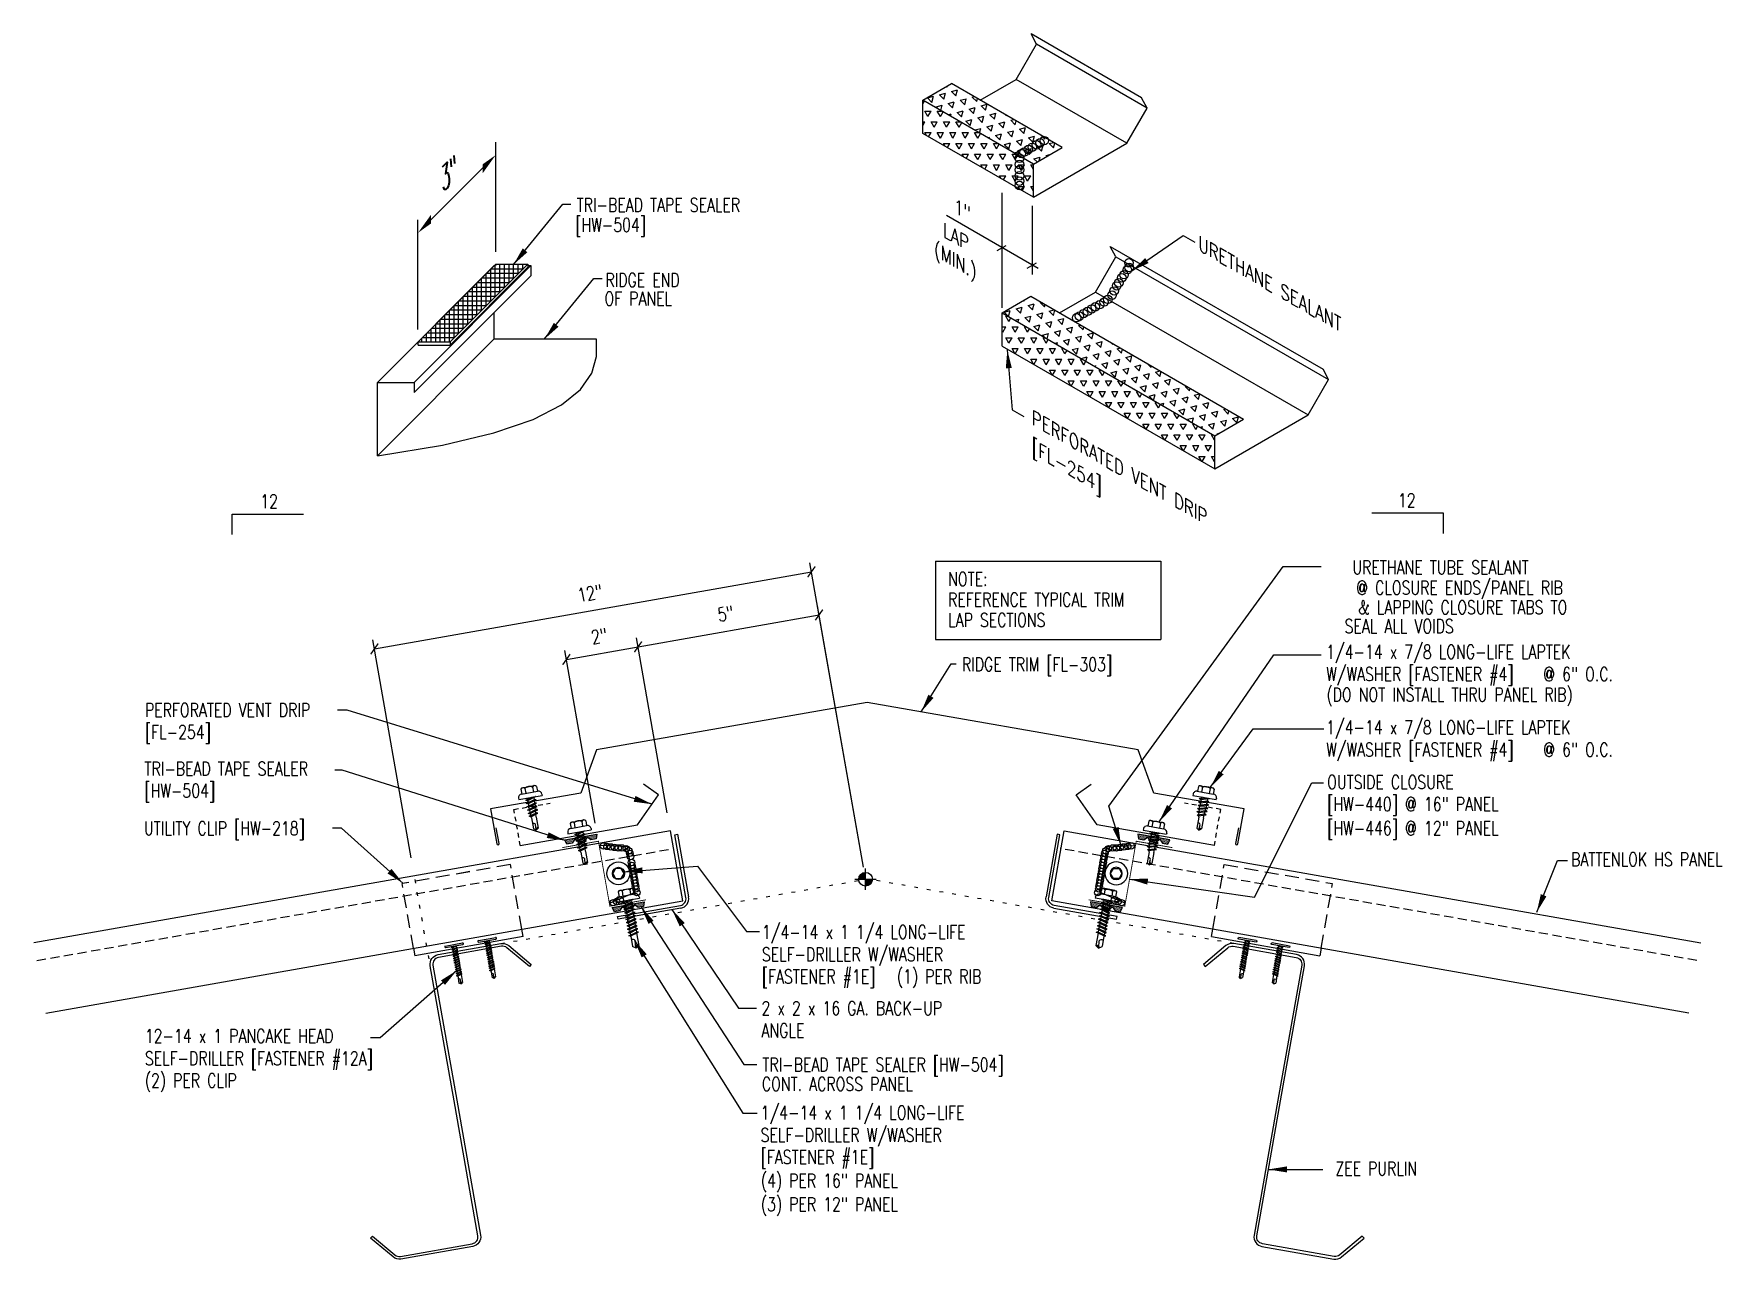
# Model space of a CAD drawing. Header units: inches. Extents: x 0 to 46.1, y 14.2 to 47.6.
import ezdxf
from ezdxf.enums import TextEntityAlignment as Align

# ---------------------------------------------------------------- set-up
doc = ezdxf.new("R2010")
doc.units = ezdxf.units.IN
doc.header["$MEASUREMENT"] = 0
for name, pattern in [('DASH2', [0.1875, 0.125, -0.0625]), ('DOT', [0.25, 0, -0.25]), ('HIDDEN2', [0.1875, 0.125, -0.0625])]:
    doc.linetypes.add(name, pattern=pattern)
for name, color, linetype in [('clip', 5, 'Continuous'), ('CLO', 3, 'Continuous'), ('DIM', 2, 'Continuous'), ('FASTENER', 9, 'Continuous'), ('MARK', 1, 'Continuous'), ('PANEL', 11, 'Continuous'), ('PURLIN', 1, 'Continuous'), ('SEALANT', 8, 'Continuous'), ('SECTION', 11, 'Continuous'), ('STLA', 12, 'Continuous'), ('TAPE', 8, 'Continuous'), ('TEXT', 2, 'Continuous'), ('TEXT1', 7, 'Continuous'), ('TRIM', 6, 'Continuous')]:
    doc.layers.add(name, color=color, linetype=linetype)
doc.styles.add('ROMANS', font='ROMANS.SHX', dxfattribs={"width": 0.75, "height": 0.5})
doc.styles.add('TEXT', font='SIMPLEX', dxfattribs={"width": 0.75, "height": 6})
doc.styles.add('TEXT1', font='ROMANS.shx', dxfattribs={"width": 0.75, "height": 0.375})
doc.dimstyles.new('DETAIL', dxfattribs={"dimscale": 4, "dimtxt": 0.375, "dimasz": 0.0625, "dimexe": 0.0625, "dimexo": 0.125, "dimgap": 0.0625, "dimtad": 1, "dimdec": 4, "dimzin": 3, "dimdsep": 46, "dimlunit": 4, "dimtxsty": 'TEXT1', "dimblk": 'ARCHTICK', "dimcen": 0.0625, "dimclrd": 7, "dimclre": 7, "dimclrt": 2, "dimadec": 0, "dimazin": 0, "dimtfac": 0.59375, "dimtdec": 4, "dimtmove": 0, "dimatfit": 3, "dimfxl": 0, "dimfrac": 2, "dimtolj": 1, "dimtzin": 3, "dimarcsym": 0})
doc.dimstyles.new('DETAIL$7', dxfattribs={"dimscale": 4, "dimtxt": 6, "dimasz": 0.125, "dimexe": 0.0625, "dimexo": 0.125, "dimgap": 0.0625, "dimtad": 1, "dimdec": 5, "dimzin": 3, "dimdsep": 46, "dimlunit": 4, "dimtxsty": 'TEXT', "dimblk": 'ARCHTICK', "dimcen": 0.0625, "dimclrd": 7, "dimclre": 7, "dimclrt": 2, "dimadec": 0, "dimazin": 0, "dimtfac": 0.666667, "dimtdec": 5, "dimtmove": 0, "dimatfit": 3, "dimfxl": 0, "dimfrac": 2, "dimtolj": 1, "dimtzin": 3, "dimarcsym": 0})
pattern_1 = [(60, (-12.83876, 15.60904), (-0.169945, 0.2943533), [0.169945, -0.169945]), (120, (-12.83876, 15.60904), (-0.3398899, 2e-10), [0.169945, -0.169945]), (0, (-12.92373, 15.7562), (0.169945, 0.2943533), [0.169945, -0.169945])]
pattern_2 = [(75, (-12.83876, 15.60904), (-0.2403385, 0.2403385), [0.169945, -0.169945]), (135, (-12.83876, 15.60904), (-0.3283084, -0.08797), [0.169945, -0.169945]), (15, (-12.95892, 15.7292), (0.08797, 0.3283084), [0.169945, -0.169945])]

msp = doc.modelspace()

# ---------------------------------------------------------------- texts
at = {"layer": 'DIM', "style": 'ROMANS', "oblique": 330}
for s, p in [('1"', (25.09672, 42.72498)), ('LAP', (24.78944, 42.06866))]:
    msp.add_text(s, height=0.338437, rotation=330, dxfattribs=at).set_placement(p)
msp.add_text('(MIN.)', height=0.338437, rotation=330, dxfattribs=at).set_placement((25.20854, 41.36319), align=Align.MIDDLE_CENTER)
at = {"layer": 'TEXT', "style": 'TEXT1', "width": 0.75}
for s, p in [('TRI-BEAD TAPE SEALER', (14.79467, 42.73708)), ('[HW-504]', (14.75831, 42.1936)), ('RIDGE END ', (15.58, 40.68909)), ('OF PANEL', (15.55435, 40.18306)), ('RIDGE TRIM [FL-303]', (25.30597, 30.20743)), ('(DO NOT INSTALL THRU PANEL RIB)', (35.25236, 29.383)), ('OUTSIDE CLOSURE', (35.27263, 26.99699)), ('[HW-440] @ 16" PANEL', (35.27263, 26.39699)), ('UTILITY CLIP [HW-218]', (2.99024, 25.73711)), ('[HW-446] @ 12" PANEL', (35.27263, 25.73995)), ('BATTENLOK HS PANEL', (41.9277, 24.89056)), ('2 x 2 x 16 GA. BACK-UP', (19.83752, 20.83035)), ('12-14 x 1 PANCAKE HEAD', (3.01393, 20.07305)), ('ANGLE', (19.83752, 20.22321)), ('SELF-DRILLER [FASTENER #12A]', (3.01393, 19.46591)), ('TRI-BEAD TAPE SEALER [HW-504]', (19.86082, 19.29317)), ('(2) PER CLIP', (3.01393, 18.85877)), ('CONT. ACROSS PANEL', (19.84795, 18.76316)), ('(4) PER 16" PANEL', (19.82164, 16.13052)), ('(3) PER 12" PANEL', (19.82164, 15.48522))]:
    msp.add_text(s, height=0.375, dxfattribs=at).set_placement(p)
at = {"layer": 'TEXT', "style": 'ROMANS', "oblique": 330}
for s, height, p in [('URETHANE SEALANT', 0.3449189, (31.75472, 41.70092)), ('PERFORATED VENT DRIP', 0.3449189, (27.2118, 36.95182)), ('[FL-254]', 0.344919, (27.2118, 36.15708))]:
    msp.add_text(s, height=height, rotation=330, dxfattribs=at).set_placement(p)
at = {"layer": 'TEXT', "style": 'TEXT1', "width": 0.75}
for s, p in [('URETHANE TUBE SEALANT', (40.76914, 32.85303)), ('@ CLOSURE ENDS/PANEL RIB', (41.70145, 32.29681)), ('& LAPPING CLOSURE TABS TO', (41.82326, 31.76249)), ('SEAL ALL VOIDS', (38.72512, 31.25065)), ('ZEE PURLIN', (37.72501, 16.45657))]:
    msp.add_text(s, height=0.375, dxfattribs=at).set_placement(p, align=Align.RIGHT)
at = {"layer": 'TEXT1', "color": 2, "style": 'ROMANS', "oblique": 40, "width": 0.75}
msp.add_text('3"', height=0.5, rotation=45, dxfattribs=at).set_placement((11.13888, 43.25907))

# ---------------------------------------------------------------- blocks, each defined once
blk = doc.blocks.new('_ArchTick')
at = {"color": 0, "linetype": 'ByBlock', "const_width": 0.15}
blk.add_lwpolyline([(-0.5, -0.5), (0.5, 0.5)], dxfattribs=at)
blk = doc.blocks.new('*D13')
at = {"layer": 'DEFPOINTS', "color": 0}
for p in [(21.408, 31.744), (17.355, 25.857), (22.707, 24.377)]:
    blk.add_point(p, dxfattribs=at)
at = {"layer": 'DIM', "color": 7, "lineweight": -2}
for p, q in [((22.621, 24.869), (21.365, 31.991)), ((16.471, 30.874), (21.408, 31.744)), ((17.268, 26.35), (16.427, 31.12))]:
    blk.add_line(p, q, dxfattribs=at)
at = {"layer": 'DIM', "color": 7, "lineweight": -2, "xscale": 0.25, "yscale": 0.25, "zscale": 0.25}
for p, rotation in [((21.408, 31.744), 10.00000000000004), ((16.471, 30.874), 190.0000000000001)]:
    blk.add_blockref('_ArchTick', p, dxfattribs=dict(at, rotation=rotation))
at = {"layer": 'DIM', "color": 2, "insert": (18.857, 31.775), "char_height": 0.375, "attachment_point": 5, "rotation": 10, "style": 'TEXT1'}
blk.add_mtext('\\A1;5"', dxfattribs=at)
blk = doc.blocks.new('*D14')
at = {"layer": 'DEFPOINTS', "color": 0}
for p in [(21.201, 32.92), (10.37, 24.629), (22.707, 24.377)]:
    blk.add_point(p, dxfattribs=at)
at = {"layer": 'DIM', "color": 7, "lineweight": -2}
for p, q in [((9.278, 30.818), (21.201, 32.92)), ((22.621, 24.869), (21.158, 33.166)), ((10.283, 25.122), (9.235, 31.064))]:
    blk.add_line(p, q, dxfattribs=at)
at = {"layer": 'DIM', "color": 7, "lineweight": -2, "xscale": 0.25, "yscale": 0.25, "zscale": 0.25}
for p, rotation in [((21.201, 32.92), 10.00000000000004), ((9.278, 30.818), 190.0000000000001)]:
    blk.add_blockref('_ArchTick', p, dxfattribs=dict(at, rotation=rotation))
at = {"layer": 'DIM', "color": 2, "insert": (15.157, 32.335), "char_height": 0.375, "attachment_point": 5, "rotation": 10, "style": 'TEXT1'}
blk.add_mtext('\\A1;12"', dxfattribs=at)
blk = doc.blocks.new('A$C23AA14D5')
at = {"layer": 'CLO', "const_width": 0.0239}
blk.add_lwpolyline([(2.284, 0.187), (1.299, 0.014), (0.987, 1.785), (0.002, 1.611)], dxfattribs=at)
at = {"layer": 'CLO'}
blk.add_lwpolyline([(1.285, 0.094), (1.993, 0.397), (1.776, 1.628), (1.007, 1.67)], dxfattribs=at)
blk = doc.blocks.new('*X4')
at = {"color": 0}
for p, q in [((-0.434, 0.135), (-0.434, 0.135)), ((-0.434, 0.123), (-0.434, 0.123)), ((-0.422, 0.141), (-0.422, 0.141)), ((-0.422, 0.129), (-0.422, 0.129)), ((-0.422, 0.117), (-0.422, 0.117)), ((-0.422, 0.105), (-0.422, 0.105)), ((-0.422, 0.094), (-0.422, 0.094)), ((-0.422, 0.082), (-0.422, 0.082)), ((-0.41, 0.135), (-0.41, 0.135)), ((-0.41, 0.123), (-0.41, 0.123)), ((-0.41, 0.111), (-0.41, 0.111)), ((-0.41, 0.1), (-0.41, 0.1)), ((-0.41, 0.088), (-0.41, 0.088)), ((-0.41, 0.076), (-0.41, 0.076)), ((-0.41, 0.064), (-0.41, 0.064)), ((-0.41, 0.053), (-0.41, 0.053)), ((-0.41, 0.041), (-0.41, 0.041)), ((-0.398, 0.141), (-0.398, 0.141)), ((-0.398, 0.129), (-0.398, 0.129)), ((-0.398, 0.117), (-0.398, 0.117)), ((-0.398, 0.105), (-0.398, 0.105)), ((-0.398, 0.094), (-0.398, 0.094)), ((-0.398, 0.082), (-0.398, 0.082)), ((-0.398, 0.07), (-0.398, 0.07)), ((-0.398, 0.059), (-0.398, 0.059)), ((-0.398, 0.047), (-0.398, 0.047)), ((-0.398, 0.035), (-0.398, 0.035)), ((-0.398, 0.023), (-0.398, 0.023)), ((-0.387, 0.135), (-0.387, 0.135)), ((-0.387, 0.123), (-0.387, 0.123)), ((-0.387, 0.111), (-0.387, 0.111)), ((-0.387, 0.1), (-0.387, 0.1)), ((-0.387, 0.088), (-0.387, 0.088)), ((-0.387, 0.076), (-0.387, 0.076)), ((-0.387, 0.064), (-0.387, 0.064)), ((-0.387, 0.053), (-0.387, 0.053)), ((-0.387, 0.041), (-0.387, 0.041)), ((-0.387, 0.029), (-0.387, 0.029)), ((-0.375, 0.141), (-0.375, 0.141)), ((-0.375, 0.129), (-0.375, 0.129)), ((-0.375, 0.117), (-0.375, 0.117)), ((-0.375, 0.105), (-0.375, 0.105)), ((-0.375, 0.094), (-0.375, 0.094)), ((-0.375, 0.082), (-0.375, 0.082)), ((-0.375, 0.07), (-0.375, 0.07)), ((-0.375, 0.059), (-0.375, 0.059)), ((-0.375, 0.047), (-0.375, 0.047)), ((-0.375, 0.035), (-0.375, 0.035)), ((-0.375, 0.023), (-0.375, 0.023)), ((-0.363, 0.135), (-0.363, 0.135)), ((-0.363, 0.123), (-0.363, 0.123)), ((-0.363, 0.111), (-0.363, 0.111)), ((-0.363, 0.1), (-0.363, 0.1)), ((-0.363, 0.088), (-0.363, 0.088)), ((-0.363, 0.076), (-0.363, 0.076)), ((-0.363, 0.064), (-0.363, 0.064)), ((-0.363, 0.053), (-0.363, 0.053)), ((-0.363, 0.041), (-0.363, 0.041)), ((-0.363, 0.029), (-0.363, 0.029)), ((-0.352, 0.141), (-0.352, 0.141)), ((-0.352, 0.129), (-0.352, 0.129)), ((-0.352, 0.117), (-0.352, 0.117)), ((-0.352, 0.105), (-0.352, 0.105)), ((-0.352, 0.094), (-0.352, 0.094)), ((-0.352, 0.082), (-0.352, 0.082)), ((-0.352, 0.07), (-0.352, 0.07)), ((-0.352, 0.059), (-0.352, 0.059)), ((-0.352, 0.047), (-0.352, 0.047)), ((-0.352, 0.035), (-0.352, 0.035)), ((-0.352, 0.023), (-0.352, 0.023)), ((-0.34, 0.135), (-0.34, 0.135)), ((-0.34, 0.123), (-0.34, 0.123)), ((-0.34, 0.111), (-0.34, 0.111)), ((-0.34, 0.1), (-0.34, 0.1)), ((-0.34, 0.088), (-0.34, 0.088)), ((-0.34, 0.076), (-0.34, 0.076)), ((-0.34, 0.064), (-0.34, 0.064)), ((-0.34, 0.053), (-0.34, 0.053)), ((-0.34, 0.041), (-0.34, 0.041)), ((-0.34, 0.029), (-0.34, 0.029)), ((-0.328, 0.141), (-0.328, 0.141)), ((-0.328, 0.129), (-0.328, 0.129)), ((-0.328, 0.117), (-0.328, 0.117)), ((-0.328, 0.105), (-0.328, 0.105)), ((-0.328, 0.094), (-0.328, 0.094)), ((-0.328, 0.082), (-0.328, 0.082)), ((-0.328, 0.07), (-0.328, 0.07)), ((-0.328, 0.059), (-0.328, 0.059)), ((-0.328, 0.047), (-0.328, 0.047)), ((-0.328, 0.035), (-0.328, 0.035)), ((-0.328, 0.023), (-0.328, 0.023)), ((-0.316, 0.135), (-0.316, 0.135)), ((-0.316, 0.123), (-0.316, 0.123)), ((-0.316, 0.111), (-0.316, 0.111)), ((-0.316, 0.1), (-0.316, 0.1)), ((-0.316, 0.088), (-0.316, 0.088)), ((-0.316, 0.076), (-0.316, 0.076)), ((-0.316, 0.064), (-0.316, 0.064)), ((-0.316, 0.053), (-0.316, 0.053)), ((-0.316, 0.041), (-0.316, 0.041)), ((-0.316, 0.029), (-0.316, 0.029)), ((-0.305, 0.141), (-0.305, 0.141)), ((-0.305, 0.129), (-0.305, 0.129)), ((-0.305, 0.117), (-0.305, 0.117)), ((-0.305, 0.105), (-0.305, 0.105)), ((-0.305, 0.094), (-0.305, 0.094)), ((-0.305, 0.082), (-0.305, 0.082)), ((-0.305, 0.07), (-0.305, 0.07)), ((-0.305, 0.059), (-0.305, 0.059)), ((-0.305, 0.047), (-0.305, 0.047)), ((-0.305, 0.035), (-0.305, 0.035)), ((-0.305, 0.023), (-0.305, 0.023)), ((-0.293, 0.135), (-0.293, 0.135)), ((-0.293, 0.123), (-0.293, 0.123)), ((-0.293, 0.111), (-0.293, 0.111)), ((-0.293, 0.1), (-0.293, 0.1)), ((-0.293, 0.088), (-0.293, 0.088)), ((-0.293, 0.076), (-0.293, 0.076)), ((-0.293, 0.064), (-0.293, 0.064)), ((-0.293, 0.053), (-0.293, 0.053)), ((-0.293, 0.041), (-0.293, 0.041)), ((-0.293, 0.029), (-0.293, 0.029)), ((-0.281, 0.141), (-0.281, 0.141)), ((-0.281, 0.129), (-0.281, 0.129)), ((-0.281, 0.117), (-0.281, 0.117)), ((-0.281, 0.105), (-0.281, 0.105)), ((-0.281, 0.094), (-0.281, 0.094)), ((-0.281, 0.082), (-0.281, 0.082)), ((-0.281, 0.07), (-0.281, 0.07)), ((-0.281, 0.059), (-0.281, 0.059)), ((-0.281, 0.047), (-0.281, 0.047)), ((-0.281, 0.035), (-0.281, 0.035)), ((-0.281, 0.023), (-0.281, 0.023)), ((-0.27, 0.135), (-0.27, 0.135)), ((-0.27, 0.123), (-0.27, 0.123)), ((-0.27, 0.111), (-0.27, 0.111)), ((-0.27, 0.1), (-0.27, 0.1)), ((-0.27, 0.088), (-0.27, 0.088)), ((-0.27, 0.076), (-0.27, 0.076)), ((-0.27, 0.064), (-0.27, 0.064)), ((-0.27, 0.053), (-0.27, 0.053)), ((-0.27, 0.041), (-0.27, 0.041)), ((-0.27, 0.029), (-0.27, 0.029)), ((-0.258, 0.141), (-0.258, 0.141)), ((-0.258, 0.129), (-0.258, 0.129)), ((-0.258, 0.117), (-0.258, 0.117)), ((-0.258, 0.105), (-0.258, 0.105)), ((-0.258, 0.094), (-0.258, 0.094)), ((-0.258, 0.082), (-0.258, 0.082)), ((-0.258, 0.07), (-0.258, 0.07)), ((-0.258, 0.059), (-0.258, 0.059)), ((-0.258, 0.047), (-0.258, 0.047)), ((-0.258, 0.035), (-0.258, 0.035)), ((-0.258, 0.023), (-0.258, 0.023)), ((-0.246, 0.135), (-0.246, 0.135)), ((-0.246, 0.123), (-0.246, 0.123)), ((-0.246, 0.111), (-0.246, 0.111)), ((-0.246, 0.1), (-0.246, 0.1)), ((-0.246, 0.088), (-0.246, 0.088)), ((-0.246, 0.076), (-0.246, 0.076)), ((-0.246, 0.064), (-0.246, 0.064)), ((-0.246, 0.053), (-0.246, 0.053)), ((-0.246, 0.041), (-0.246, 0.041)), ((-0.234, 0.141), (-0.234, 0.141)), ((-0.234, 0.129), (-0.234, 0.129)), ((-0.234, 0.117), (-0.234, 0.117)), ((-0.234, 0.105), (-0.234, 0.105)), ((-0.234, 0.094), (-0.234, 0.094)), ((-0.234, 0.082), (-0.234, 0.082)), ((-0.234, 0.07), (-0.234, 0.07)), ((-0.234, 0.059), (-0.234, 0.059)), ((-0.234, 0.047), (-0.234, 0.047)), ((-0.223, 0.135), (-0.223, 0.135)), ((-0.223, 0.123), (-0.223, 0.123)), ((-0.223, 0.111), (-0.223, 0.111)), ((-0.223, 0.1), (-0.223, 0.1)), ((-0.223, 0.088), (-0.223, 0.088)), ((-0.223, 0.076), (-0.223, 0.076)), ((-0.223, 0.064), (-0.223, 0.064)), ((-0.211, 0.141), (-0.211, 0.141)), ((-0.211, 0.129), (-0.211, 0.129)), ((-0.211, 0.117), (-0.211, 0.117)), ((-0.211, 0.105), (-0.211, 0.105)), ((-0.211, 0.094), (-0.211, 0.094)), ((-0.211, 0.082), (-0.211, 0.082)), ((-0.211, 0.07), (-0.211, 0.07)), ((-0.199, 0.135), (-0.199, 0.135)), ((-0.199, 0.123), (-0.199, 0.123)), ((-0.199, 0.111), (-0.199, 0.111)), ((-0.199, 0.1), (-0.199, 0.1)), ((-0.199, 0.088), (-0.199, 0.088)), ((-0.188, 0.141), (-0.188, 0.141)), ((-0.188, 0.129), (-0.188, 0.129)), ((-0.188, 0.117), (-0.188, 0.117)), ((-0.188, 0.105), (-0.188, 0.105)), ((-0.188, 0.094), (-0.188, 0.094)), ((-0.176, 0.135), (-0.176, 0.135)), ((-0.176, 0.123), (-0.176, 0.123)), ((-0.176, 0.111), (-0.176, 0.111)), ((-0.164, 0.141), (-0.164, 0.141)), ((-0.164, 0.129), (-0.164, 0.129)), ((-0.164, 0.117), (-0.164, 0.117)), ((-0.164, 0.105), (-0.164, 0.105)), ((-0.152, 0.135), (-0.152, 0.135)), ((-0.152, 0.123), (-0.152, 0.123)), ((-0.152, 0.111), (-0.152, 0.111)), ((-0.152, 0.1), (-0.152, 0.1)), ((-0.141, 0.141), (-0.141, 0.141)), ((-0.141, 0.129), (-0.141, 0.129)), ((-0.141, 0.117), (-0.141, 0.117)), ((-0.141, 0.105), (-0.141, 0.105)), ((-0.141, 0.094), (-0.141, 0.094)), ((-0.141, 0.082), (-0.141, 0.082)), ((-0.129, 0.135), (-0.129, 0.135)), ((-0.129, 0.123), (-0.129, 0.123)), ((-0.129, 0.111), (-0.129, 0.111)), ((-0.129, 0.1), (-0.129, 0.1)), ((-0.129, 0.088), (-0.129, 0.088)), ((-0.129, 0.076), (-0.129, 0.076)), ((-0.117, 0.141), (-0.117, 0.141)), ((-0.117, 0.129), (-0.117, 0.129)), ((-0.117, 0.117), (-0.117, 0.117)), ((-0.117, 0.105), (-0.117, 0.105)), ((-0.117, 0.094), (-0.117, 0.094)), ((-0.117, 0.082), (-0.117, 0.082)), ((-0.117, 0.07), (-0.117, 0.07)), ((-0.117, 0.059), (-0.117, 0.059)), ((-0.105, 0.135), (-0.105, 0.135)), ((-0.105, 0.123), (-0.105, 0.123)), ((-0.105, 0.111), (-0.105, 0.111)), ((-0.105, 0.1), (-0.105, 0.1)), ((-0.105, 0.088), (-0.105, 0.088)), ((-0.105, 0.076), (-0.105, 0.076)), ((-0.105, 0.064), (-0.105, 0.064)), ((-0.105, 0.053), (-0.105, 0.053)), ((-0.094, 0.141), (-0.094, 0.141)), ((-0.094, 0.129), (-0.094, 0.129)), ((-0.094, 0.117), (-0.094, 0.117)), ((-0.094, 0.105), (-0.094, 0.105)), ((-0.094, 0.094), (-0.094, 0.094)), ((-0.094, 0.082), (-0.094, 0.082)), ((-0.094, 0.07), (-0.094, 0.07)), ((-0.094, 0.059), (-0.094, 0.059)), ((-0.094, 0.047), (-0.094, 0.047)), ((-0.094, 0.035), (-0.094, 0.035)), ((-0.082, 0.135), (-0.082, 0.135)), ((-0.082, 0.123), (-0.082, 0.123)), ((-0.082, 0.111), (-0.082, 0.111)), ((-0.082, 0.1), (-0.082, 0.1)), ((-0.082, 0.088), (-0.082, 0.088)), ((-0.082, 0.076), (-0.082, 0.076)), ((-0.082, 0.064), (-0.082, 0.064)), ((-0.082, 0.053), (-0.082, 0.053)), ((-0.082, 0.041), (-0.082, 0.041)), ((-0.082, 0.029), (-0.082, 0.029)), ((-0.07, 0.141), (-0.07, 0.141)), ((-0.07, 0.129), (-0.07, 0.129)), ((-0.07, 0.117), (-0.07, 0.117)), ((-0.07, 0.105), (-0.07, 0.105)), ((-0.07, 0.094), (-0.07, 0.094)), ((-0.07, 0.082), (-0.07, 0.082)), ((-0.07, 0.07), (-0.07, 0.07)), ((-0.07, 0.059), (-0.07, 0.059)), ((-0.07, 0.047), (-0.07, 0.047)), ((-0.07, 0.035), (-0.07, 0.035)), ((-0.07, 0.023), (-0.07, 0.023)), ((-0.059, 0.135), (-0.059, 0.135)), ((-0.059, 0.123), (-0.059, 0.123)), ((-0.059, 0.111), (-0.059, 0.111)), ((-0.059, 0.1), (-0.059, 0.1)), ((-0.059, 0.088), (-0.059, 0.088)), ((-0.059, 0.076), (-0.059, 0.076)), ((-0.059, 0.064), (-0.059, 0.064)), ((-0.059, 0.053), (-0.059, 0.053)), ((-0.059, 0.041), (-0.059, 0.041)), ((-0.059, 0.029), (-0.059, 0.029)), ((-0.047, 0.141), (-0.047, 0.141)), ((-0.047, 0.129), (-0.047, 0.129)), ((-0.047, 0.117), (-0.047, 0.117)), ((-0.047, 0.105), (-0.047, 0.105)), ((-0.047, 0.094), (-0.047, 0.094)), ((-0.047, 0.082), (-0.047, 0.082)), ((-0.047, 0.07), (-0.047, 0.07)), ((-0.047, 0.059), (-0.047, 0.059)), ((-0.047, 0.047), (-0.047, 0.047)), ((-0.047, 0.035), (-0.047, 0.035)), ((-0.047, 0.023), (-0.047, 0.023)), ((-0.035, 0.135), (-0.035, 0.135)), ((-0.035, 0.123), (-0.035, 0.123)), ((-0.035, 0.111), (-0.035, 0.111)), ((-0.035, 0.1), (-0.035, 0.1)), ((-0.035, 0.088), (-0.035, 0.088)), ((-0.035, 0.076), (-0.035, 0.076)), ((-0.035, 0.064), (-0.035, 0.064)), ((-0.035, 0.053), (-0.035, 0.053)), ((-0.035, 0.041), (-0.035, 0.041)), ((-0.035, 0.029), (-0.035, 0.029)), ((-0.023, 0.141), (-0.023, 0.141)), ((-0.023, 0.129), (-0.023, 0.129)), ((-0.023, 0.117), (-0.023, 0.117)), ((-0.023, 0.105), (-0.023, 0.105)), ((-0.023, 0.094), (-0.023, 0.094)), ((-0.023, 0.082), (-0.023, 0.082)), ((-0.023, 0.07), (-0.023, 0.07)), ((-0.023, 0.059), (-0.023, 0.059)), ((-0.023, 0.047), (-0.023, 0.047)), ((-0.023, 0.035), (-0.023, 0.035)), ((-0.023, 0.023), (-0.023, 0.023)), ((-0.012, 0.135), (-0.012, 0.135)), ((-0.012, 0.123), (-0.012, 0.123)), ((-0.012, 0.111), (-0.012, 0.111)), ((-0.012, 0.1), (-0.012, 0.1)), ((-0.012, 0.088), (-0.012, 0.088)), ((-0.012, 0.076), (-0.012, 0.076)), ((-0.012, 0.064), (-0.012, 0.064)), ((-0.012, 0.053), (-0.012, 0.053)), ((-0.012, 0.041), (-0.012, 0.041)), ((-0.012, 0.029), (-0.012, 0.029)), ((0, 0.141), (0, 0.141)), ((0, 0.129), (0, 0.129)), ((0, 0.117), (0, 0.117)), ((0, 0.105), (0, 0.105)), ((0, 0.094), (0, 0.094)), ((0, 0.082), (0, 0.082)), ((0, 0.07), (0, 0.07)), ((0, 0.059), (0, 0.059)), ((0, 0.047), (0, 0.047)), ((0, 0.035), (0, 0.035)), ((0, 0.023), (0, 0.023)), ((0.012, 0.135), (0.012, 0.135)), ((0.012, 0.123), (0.012, 0.123)), ((0.012, 0.111), (0.012, 0.111)), ((0.012, 0.1), (0.012, 0.1)), ((0.012, 0.088), (0.012, 0.088)), ((0.012, 0.076), (0.012, 0.076)), ((0.012, 0.064), (0.012, 0.064)), ((0.012, 0.053), (0.012, 0.053)), ((0.012, 0.041), (0.012, 0.041)), ((0.012, 0.029), (0.012, 0.029)), ((0.023, 0.141), (0.023, 0.141)), ((0.023, 0.129), (0.023, 0.129)), ((0.023, 0.117), (0.023, 0.117)), ((0.023, 0.105), (0.023, 0.105)), ((0.023, 0.094), (0.023, 0.094)), ((0.023, 0.082), (0.023, 0.082)), ((0.023, 0.07), (0.023, 0.07)), ((0.023, 0.059), (0.023, 0.059)), ((0.023, 0.047), (0.023, 0.047)), ((0.023, 0.035), (0.023, 0.035)), ((0.023, 0.023), (0.023, 0.023)), ((0.035, 0.135), (0.035, 0.135)), ((0.035, 0.123), (0.035, 0.123)), ((0.035, 0.111), (0.035, 0.111)), ((0.035, 0.1), (0.035, 0.1)), ((0.035, 0.088), (0.035, 0.088)), ((0.035, 0.076), (0.035, 0.076)), ((0.035, 0.064), (0.035, 0.064)), ((0.035, 0.053), (0.035, 0.053)), ((0.035, 0.041), (0.035, 0.041)), ((0.035, 0.029), (0.035, 0.029)), ((0.047, 0.141), (0.047, 0.141)), ((0.047, 0.129), (0.047, 0.129)), ((0.047, 0.117), (0.047, 0.117)), ((0.047, 0.105), (0.047, 0.105)), ((0.047, 0.094), (0.047, 0.094)), ((0.047, 0.082), (0.047, 0.082)), ((0.047, 0.07), (0.047, 0.07)), ((0.047, 0.059), (0.047, 0.059)), ((0.047, 0.047), (0.047, 0.047)), ((0.047, 0.035), (0.047, 0.035)), ((0.047, 0.023), (0.047, 0.023)), ((0.059, 0.135), (0.059, 0.135)), ((0.059, 0.123), (0.059, 0.123)), ((0.059, 0.111), (0.059, 0.111)), ((0.059, 0.1), (0.059, 0.1)), ((0.059, 0.088), (0.059, 0.088)), ((0.059, 0.076), (0.059, 0.076)), ((0.059, 0.064), (0.059, 0.064)), ((0.059, 0.053), (0.059, 0.053)), ((0.059, 0.041), (0.059, 0.041)), ((0.059, 0.029), (0.059, 0.029)), ((0.07, 0.141), (0.07, 0.141)), ((0.07, 0.129), (0.07, 0.129)), ((0.07, 0.117), (0.07, 0.117)), ((0.07, 0.105), (0.07, 0.105)), ((0.07, 0.094), (0.07, 0.094)), ((0.07, 0.082), (0.07, 0.082)), ((0.07, 0.07), (0.07, 0.07)), ((0.07, 0.059), (0.07, 0.059)), ((0.07, 0.047), (0.07, 0.047)), ((0.07, 0.035), (0.07, 0.035)), ((0.07, 0.023), (0.07, 0.023)), ((0.082, 0.135), (0.082, 0.135)), ((0.082, 0.123), (0.082, 0.123)), ((0.082, 0.111), (0.082, 0.111)), ((0.082, 0.1), (0.082, 0.1)), ((0.082, 0.088), (0.082, 0.088)), ((0.082, 0.076), (0.082, 0.076)), ((0.082, 0.064), (0.082, 0.064)), ((0.082, 0.053), (0.082, 0.053)), ((0.082, 0.041), (0.082, 0.041)), ((0.082, 0.029), (0.082, 0.029)), ((0.094, 0.141), (0.094, 0.141)), ((0.094, 0.129), (0.094, 0.129)), ((0.094, 0.117), (0.094, 0.117)), ((0.094, 0.105), (0.094, 0.105)), ((0.094, 0.094), (0.094, 0.094)), ((0.094, 0.082), (0.094, 0.082)), ((0.094, 0.07), (0.094, 0.07)), ((0.094, 0.059), (0.094, 0.059)), ((0.094, 0.047), (0.094, 0.047)), ((0.094, 0.035), (0.094, 0.035)), ((0.105, 0.135), (0.105, 0.135)), ((0.105, 0.123), (0.105, 0.123)), ((0.105, 0.111), (0.105, 0.111)), ((0.105, 0.1), (0.105, 0.1)), ((0.105, 0.088), (0.105, 0.088)), ((0.105, 0.076), (0.105, 0.076)), ((0.105, 0.064), (0.105, 0.064)), ((0.105, 0.053), (0.105, 0.053)), ((0.117, 0.141), (0.117, 0.141)), ((0.117, 0.129), (0.117, 0.129)), ((0.117, 0.117), (0.117, 0.117)), ((0.117, 0.105), (0.117, 0.105)), ((0.117, 0.094), (0.117, 0.094)), ((0.117, 0.082), (0.117, 0.082)), ((0.117, 0.07), (0.117, 0.07)), ((0.117, 0.059), (0.117, 0.059)), ((0.129, 0.135), (0.129, 0.135)), ((0.129, 0.123), (0.129, 0.123)), ((0.129, 0.111), (0.129, 0.111)), ((0.129, 0.1), (0.129, 0.1)), ((0.129, 0.088), (0.129, 0.088)), ((0.129, 0.076), (0.129, 0.076)), ((0.141, 0.141), (0.141, 0.141)), ((0.141, 0.129), (0.141, 0.129)), ((0.141, 0.117), (0.141, 0.117)), ((0.141, 0.105), (0.141, 0.105)), ((0.141, 0.094), (0.141, 0.094)), ((0.141, 0.082), (0.141, 0.082)), ((0.152, 0.135), (0.152, 0.135)), ((0.152, 0.123), (0.152, 0.123)), ((0.152, 0.111), (0.152, 0.111)), ((0.152, 0.1), (0.152, 0.1)), ((0.164, 0.141), (0.164, 0.141)), ((0.164, 0.129), (0.164, 0.129)), ((0.164, 0.117), (0.164, 0.117)), ((0.164, 0.105), (0.164, 0.105)), ((0.176, 0.135), (0.176, 0.135)), ((0.176, 0.123), (0.176, 0.123)), ((0.176, 0.111), (0.176, 0.111)), ((0.188, 0.141), (0.188, 0.141)), ((0.188, 0.129), (0.188, 0.129)), ((0.188, 0.117), (0.188, 0.117)), ((0.188, 0.105), (0.188, 0.105)), ((0.188, 0.094), (0.188, 0.094)), ((0.199, 0.135), (0.199, 0.135)), ((0.199, 0.123), (0.199, 0.123)), ((0.199, 0.111), (0.199, 0.111)), ((0.199, 0.1), (0.199, 0.1)), ((0.199, 0.088), (0.199, 0.088)), ((0.211, 0.141), (0.211, 0.141)), ((0.211, 0.129), (0.211, 0.129)), ((0.211, 0.117), (0.211, 0.117)), ((0.211, 0.105), (0.211, 0.105)), ((0.211, 0.094), (0.211, 0.094)), ((0.211, 0.082), (0.211, 0.082)), ((0.211, 0.07), (0.211, 0.07)), ((0.223, 0.135), (0.223, 0.135)), ((0.223, 0.123), (0.223, 0.123)), ((0.223, 0.111), (0.223, 0.111)), ((0.223, 0.1), (0.223, 0.1)), ((0.223, 0.088), (0.223, 0.088)), ((0.223, 0.076), (0.223, 0.076)), ((0.223, 0.064), (0.223, 0.064)), ((0.234, 0.141), (0.234, 0.141)), ((0.234, 0.129), (0.234, 0.129)), ((0.234, 0.117), (0.234, 0.117)), ((0.234, 0.105), (0.234, 0.105)), ((0.234, 0.094), (0.234, 0.094)), ((0.234, 0.082), (0.234, 0.082)), ((0.234, 0.07), (0.234, 0.07)), ((0.234, 0.059), (0.234, 0.059)), ((0.234, 0.047), (0.234, 0.047)), ((0.246, 0.135), (0.246, 0.135)), ((0.246, 0.123), (0.246, 0.123)), ((0.246, 0.111), (0.246, 0.111)), ((0.246, 0.1), (0.246, 0.1)), ((0.246, 0.088), (0.246, 0.088)), ((0.246, 0.076), (0.246, 0.076)), ((0.246, 0.064), (0.246, 0.064)), ((0.246, 0.053), (0.246, 0.053)), ((0.246, 0.041), (0.246, 0.041)), ((0.258, 0.141), (0.258, 0.141)), ((0.258, 0.129), (0.258, 0.129)), ((0.258, 0.117), (0.258, 0.117)), ((0.258, 0.105), (0.258, 0.105)), ((0.258, 0.094), (0.258, 0.094)), ((0.258, 0.082), (0.258, 0.082)), ((0.258, 0.07), (0.258, 0.07)), ((0.258, 0.059), (0.258, 0.059)), ((0.258, 0.047), (0.258, 0.047)), ((0.258, 0.035), (0.258, 0.035)), ((0.258, 0.023), (0.258, 0.023)), ((0.27, 0.135), (0.27, 0.135)), ((0.27, 0.123), (0.27, 0.123)), ((0.27, 0.111), (0.27, 0.111)), ((0.27, 0.1), (0.27, 0.1)), ((0.27, 0.088), (0.27, 0.088)), ((0.27, 0.076), (0.27, 0.076)), ((0.27, 0.064), (0.27, 0.064)), ((0.27, 0.053), (0.27, 0.053)), ((0.27, 0.041), (0.27, 0.041)), ((0.27, 0.029), (0.27, 0.029)), ((0.281, 0.141), (0.281, 0.141)), ((0.281, 0.129), (0.281, 0.129)), ((0.281, 0.117), (0.281, 0.117)), ((0.281, 0.105), (0.281, 0.105)), ((0.281, 0.094), (0.281, 0.094)), ((0.281, 0.082), (0.281, 0.082)), ((0.281, 0.07), (0.281, 0.07)), ((0.281, 0.059), (0.281, 0.059)), ((0.281, 0.047), (0.281, 0.047)), ((0.281, 0.035), (0.281, 0.035)), ((0.281, 0.023), (0.281, 0.023)), ((0.293, 0.135), (0.293, 0.135)), ((0.293, 0.123), (0.293, 0.123)), ((0.293, 0.111), (0.293, 0.111)), ((0.293, 0.1), (0.293, 0.1)), ((0.293, 0.088), (0.293, 0.088)), ((0.293, 0.076), (0.293, 0.076)), ((0.293, 0.064), (0.293, 0.064)), ((0.293, 0.053), (0.293, 0.053)), ((0.293, 0.041), (0.293, 0.041)), ((0.293, 0.029), (0.293, 0.029)), ((0.305, 0.141), (0.305, 0.141)), ((0.305, 0.129), (0.305, 0.129)), ((0.305, 0.117), (0.305, 0.117)), ((0.305, 0.105), (0.305, 0.105)), ((0.305, 0.094), (0.305, 0.094)), ((0.305, 0.082), (0.305, 0.082)), ((0.305, 0.07), (0.305, 0.07)), ((0.305, 0.059), (0.305, 0.059)), ((0.305, 0.047), (0.305, 0.047)), ((0.305, 0.035), (0.305, 0.035)), ((0.305, 0.023), (0.305, 0.023)), ((0.316, 0.135), (0.316, 0.135)), ((0.316, 0.123), (0.316, 0.123)), ((0.316, 0.111), (0.316, 0.111)), ((0.316, 0.1), (0.316, 0.1)), ((0.316, 0.088), (0.316, 0.088)), ((0.316, 0.076), (0.316, 0.076)), ((0.316, 0.064), (0.316, 0.064)), ((0.316, 0.053), (0.316, 0.053)), ((0.316, 0.041), (0.316, 0.041)), ((0.316, 0.029), (0.316, 0.029)), ((0.328, 0.141), (0.328, 0.141)), ((0.328, 0.129), (0.328, 0.129)), ((0.328, 0.117), (0.328, 0.117)), ((0.328, 0.105), (0.328, 0.105)), ((0.328, 0.094), (0.328, 0.094)), ((0.328, 0.082), (0.328, 0.082)), ((0.328, 0.07), (0.328, 0.07)), ((0.328, 0.059), (0.328, 0.059)), ((0.328, 0.047), (0.328, 0.047)), ((0.328, 0.035), (0.328, 0.035)), ((0.328, 0.023), (0.328, 0.023)), ((0.34, 0.135), (0.34, 0.135)), ((0.34, 0.123), (0.34, 0.123)), ((0.34, 0.111), (0.34, 0.111)), ((0.34, 0.1), (0.34, 0.1)), ((0.34, 0.088), (0.34, 0.088)), ((0.34, 0.076), (0.34, 0.076)), ((0.34, 0.064), (0.34, 0.064)), ((0.34, 0.053), (0.34, 0.053)), ((0.34, 0.041), (0.34, 0.041)), ((0.34, 0.029), (0.34, 0.029)), ((0.352, 0.141), (0.352, 0.141)), ((0.352, 0.129), (0.352, 0.129)), ((0.352, 0.117), (0.352, 0.117)), ((0.352, 0.105), (0.352, 0.105)), ((0.352, 0.094), (0.352, 0.094)), ((0.352, 0.082), (0.352, 0.082)), ((0.352, 0.07), (0.352, 0.07)), ((0.352, 0.059), (0.352, 0.059)), ((0.352, 0.047), (0.352, 0.047)), ((0.352, 0.035), (0.352, 0.035)), ((0.352, 0.023), (0.352, 0.023)), ((0.363, 0.135), (0.363, 0.135)), ((0.363, 0.123), (0.363, 0.123)), ((0.363, 0.111), (0.363, 0.111)), ((0.363, 0.1), (0.363, 0.1)), ((0.363, 0.088), (0.363, 0.088)), ((0.363, 0.076), (0.363, 0.076)), ((0.363, 0.064), (0.363, 0.064)), ((0.363, 0.053), (0.363, 0.053)), ((0.363, 0.041), (0.363, 0.041)), ((0.363, 0.029), (0.363, 0.029)), ((0.375, 0.141), (0.375, 0.141)), ((0.375, 0.129), (0.375, 0.129)), ((0.375, 0.117), (0.375, 0.117)), ((0.375, 0.105), (0.375, 0.105)), ((0.375, 0.094), (0.375, 0.094)), ((0.375, 0.082), (0.375, 0.082)), ((0.375, 0.07), (0.375, 0.07)), ((0.375, 0.059), (0.375, 0.059)), ((0.375, 0.047), (0.375, 0.047)), ((0.375, 0.035), (0.375, 0.035)), ((0.375, 0.023), (0.375, 0.023)), ((0.387, 0.135), (0.387, 0.135)), ((0.387, 0.123), (0.387, 0.123)), ((0.387, 0.111), (0.387, 0.111)), ((0.387, 0.1), (0.387, 0.1)), ((0.387, 0.088), (0.387, 0.088)), ((0.387, 0.076), (0.387, 0.076)), ((0.387, 0.064), (0.387, 0.064)), ((0.387, 0.053), (0.387, 0.053)), ((0.387, 0.041), (0.387, 0.041)), ((0.387, 0.029), (0.387, 0.029)), ((0.398, 0.141), (0.398, 0.141)), ((0.398, 0.129), (0.398, 0.129)), ((0.398, 0.117), (0.398, 0.117)), ((0.398, 0.105), (0.398, 0.105)), ((0.398, 0.094), (0.398, 0.094)), ((0.398, 0.082), (0.398, 0.082)), ((0.398, 0.07), (0.398, 0.07)), ((0.398, 0.059), (0.398, 0.059)), ((0.398, 0.047), (0.398, 0.047)), ((0.398, 0.035), (0.398, 0.035)), ((0.398, 0.023), (0.398, 0.023)), ((0.41, 0.135), (0.41, 0.135)), ((0.41, 0.123), (0.41, 0.123)), ((0.41, 0.111), (0.41, 0.111)), ((0.41, 0.1), (0.41, 0.1)), ((0.41, 0.088), (0.41, 0.088)), ((0.41, 0.076), (0.41, 0.076)), ((0.41, 0.064), (0.41, 0.064)), ((0.41, 0.053), (0.41, 0.053)), ((0.41, 0.041), (0.41, 0.041)), ((0.422, 0.141), (0.422, 0.141)), ((0.422, 0.129), (0.422, 0.129)), ((0.422, 0.117), (0.422, 0.117)), ((0.422, 0.105), (0.422, 0.105)), ((0.422, 0.094), (0.422, 0.094)), ((0.422, 0.082), (0.422, 0.082)), ((0.434, 0.135), (0.434, 0.135)), ((0.434, 0.123), (0.434, 0.123))]:
    blk.add_line(p, q, dxfattribs=at)
blk = doc.blocks.new('MB_DBTAP')
at = {"layer": 'TAPE', "color": 9}
blk.add_lwpolyline([(-0.403, 0.018), (-0.442, 0.141), (0.442, 0.141), (0.403, 0.018), (0.26, 0.018), (0.17, 0.109), (0.079, 0.018), (0, 0.018), (-0.079, 0.018), (-0.17, 0.109), (-0.26, 0.018)], close=True, dxfattribs=at)
at = {"layer": 'TAPE', "color": 251}
blk.add_blockref('*X4', (0, 0), dxfattribs=at)
blk = doc.blocks.new('*D15')
at = {"layer": 'DEFPOINTS', "color": 0}
for p in [(16.471, 30.874), (17.355, 25.857), (15.389, 25.572)]:
    blk.add_point(p, dxfattribs=at)
at = {"layer": 'DIM', "color": 7, "lineweight": -2}
for p, q in [((14.515, 30.529), (16.471, 30.874)), ((17.268, 26.35), (16.427, 31.12)), ((15.302, 26.065), (14.472, 30.775))]:
    blk.add_line(p, q, dxfattribs=at)
at = {"layer": 'DIM', "color": 7, "lineweight": -2, "xscale": 0.25, "yscale": 0.25, "zscale": 0.25}
for p, rotation in [((16.471, 30.874), 10.00000000000004), ((14.515, 30.529), 190.0000000000001)]:
    blk.add_blockref('_ArchTick', p, dxfattribs=dict(at, rotation=rotation))
at = {"layer": 'DIM', "color": 2, "insert": (15.411, 31.167), "char_height": 0.375, "attachment_point": 5, "rotation": 10, "style": 'TEXT1'}
blk.add_mtext('\\A1;2"', dxfattribs=at)
blk = doc.blocks.new('MB_516W')
blk.add_lwpolyline([(-0.078, 0.135), (-0.156, 0), (-0.078, -0.135), (0.078, -0.135), (0.156, 0), (0.078, 0.135)], close=True)
for radius in [0.312, 0.166]:
    blk.add_circle((0, 0), radius)
blk = doc.blocks.new('sd3')
at = {"layer": 'FASTENER'}
for p, q in [((-0.24, 0.082), (0.24, 0.082)), ((-0.24, 0.037), (0.24, 0.037)), ((-0.078, 0.008), (0.023, 0.037)), ((-0.058, -0.003), (-0.078, 0.008)), ((-0.058, -0.003), (0.08, 0.036)), ((-0.048, 0.037), (-0.048, 0.017)), ((0.05, 0.027), (0.05, -0.016)), ((-0.078, -0.052), (0.06, -0.013)), ((-0.058, -0.064), (-0.078, -0.052)), ((-0.078, -0.112), (0.06, -0.073)), ((-0.058, -0.124), (-0.078, -0.112)), ((-0.078, -0.172), (0.06, -0.133)), ((-0.058, -0.184), (-0.078, -0.172)), ((-0.078, -0.232), (0.06, -0.193)), ((-0.058, -0.244), (-0.078, -0.232)), ((-0.078, -0.292), (0.06, -0.253)), ((-0.058, -0.304), (-0.078, -0.292)), ((-0.078, -0.353), (0.06, -0.313)), ((-0.058, -0.364), (-0.078, -0.353)), ((-0.078, -0.413), (0.06, -0.373)), ((-0.058, -0.424), (-0.078, -0.413)), ((-0.078, -0.473), (0.06, -0.433)), ((-0.058, -0.064), (0.08, -0.024)), ((-0.058, -0.124), (0.08, -0.084)), ((-0.058, -0.184), (0.08, -0.144)), ((-0.058, -0.244), (0.08, -0.204)), ((-0.058, -0.304), (0.08, -0.264)), ((-0.058, -0.364), (0.08, -0.325)), ((-0.058, -0.424), (0.08, -0.385)), ((-0.058, -0.484), (0.08, -0.445)), ((-0.048, -0.001), (-0.048, -0.044)), ((-0.048, -0.061), (-0.048, -0.104)), ((-0.048, -0.121), (-0.048, -0.164)), ((-0.048, -0.181), (-0.048, -0.224)), ((-0.048, -0.241), (-0.048, -0.284)), ((-0.048, -0.301), (-0.048, -0.344)), ((-0.048, -0.361), (-0.048, -0.404)), ((-0.048, -0.421), (-0.048, -0.464)), ((0.05, -0.033), (0.05, -0.076)), ((0.05, -0.093), (0.05, -0.136)), ((0.05, -0.153), (0.05, -0.196)), ((0.05, -0.213), (0.05, -0.256)), ((0.05, -0.273), (0.05, -0.316)), ((0.05, -0.333), (0.05, -0.376)), ((0.05, -0.393), (0.05, -0.436)), ((0.05, -0.453), (0.05, -0.496)), ((0.08, -0.024), (0.06, -0.013)), ((0.08, -0.084), (0.06, -0.073)), ((0.08, -0.144), (0.06, -0.133)), ((0.08, -0.204), (0.06, -0.193)), ((0.08, -0.264), (0.06, -0.253)), ((0.08, -0.325), (0.06, -0.313)), ((0.08, -0.385), (0.06, -0.373)), ((0.08, -0.445), (0.06, -0.433)), ((-0.058, -0.484), (-0.078, -0.473)), ((-0.078, -0.533), (0.06, -0.493)), ((-0.058, -0.544), (-0.078, -0.533)), ((-0.078, -0.593), (0.06, -0.553)), ((-0.058, -0.604), (-0.078, -0.593)), ((-0.078, -0.653), (0.06, -0.614)), ((-0.058, -0.664), (-0.078, -0.653)), ((-0.078, -0.713), (0.06, -0.674)), ((-0.058, -0.724), (-0.078, -0.713)), ((-0.078, -0.773), (0.06, -0.734)), ((-0.058, -0.785), (-0.078, -0.773)), ((-0.058, -0.544), (0.08, -0.505)), ((-0.058, -0.604), (0.08, -0.565)), ((-0.058, -0.664), (0.08, -0.625)), ((-0.058, -0.724), (0.08, -0.685)), ((-0.058, -0.785), (0.08, -0.745)), ((-0.048, -0.481), (-0.048, -0.524)), ((-0.048, -0.541), (-0.048, -0.584)), ((-0.048, -0.601), (-0.048, -0.644)), ((-0.048, -0.662), (-0.048, -0.704)), ((-0.048, -0.722), (-0.048, -0.765)), ((-0.048, -0.782), (-0.048, -0.977)), ((0, -1.003), (0.009, -0.896)), ((0.05, -0.513), (0.05, -0.556)), ((0.05, -0.573), (0.05, -0.616)), ((0.05, -0.634), (0.05, -0.676)), ((0.05, -0.694), (0.05, -0.737)), ((0.05, -0.754), (0.05, -0.977)), ((0.08, -0.505), (0.06, -0.493)), ((0.08, -0.565), (0.06, -0.553)), ((0.08, -0.625), (0.06, -0.614)), ((0.08, -0.685), (0.06, -0.674)), ((0.08, -0.745), (0.06, -0.734)), ((0.001, -1.011), (-0.048, -0.977)), ((0.001, -1.011), (0.05, -0.977))]:
    blk.add_line(p, q, dxfattribs=at)
for centre, radius, start, end in [((-0.238, 0.06), 0.0227, 94.6639, 265.3361), ((0.238, 0.06), 0.0227, 274.6639, 85.3361), ((-0.025, -0.903), 0.0349, 11.1445, 130.906), ((0.032, -1.003), 0.032, 55.4585, 194.8454)]:
    blk.add_arc(centre, radius, start, end, dxfattribs=at)
blk = doc.blocks.new('fz5')
at = {"layer": 'FASTENER'}
for p, q in [((-0.326, 0.071), (-0.326, 0.037)), ((-0.326, 0.037), (0.322, 0.037)), ((-0.226, 0.171), (0.214, 0.171)), ((-0.217, 0.305), (-0.217, 0.171)), ((-0.163, 0.337), (0.159, 0.337)), ((-0.141, -0.014), (0.037, 0.037)), ((-0.108, 0.305), (-0.108, 0.171)), ((-0.105, -0.034), (0.137, 0.035)), ((-0.088, 0.037), (-0.088, 0.001)), ((-0.088, 0.037), (0.085, 0.037)), ((0.085, 0.037), (0.134, 0.037)), ((0.085, 0.02), (0.085, -0.041)), ((0.105, 0.305), (0.105, 0.171)), ((0.137, 0.035), (0.134, 0.037)), ((0.214, 0.305), (0.214, 0.171)), ((0.322, 0.071), (0.322, 0.037)), ((-0.105, -0.034), (-0.141, -0.014)), ((-0.141, -0.105), (0.102, -0.036)), ((-0.105, -0.125), (-0.141, -0.105)), ((-0.141, -0.196), (0.102, -0.127)), ((-0.105, -0.216), (-0.141, -0.196)), ((-0.141, -0.287), (0.102, -0.217)), ((-0.105, -0.307), (-0.141, -0.287)), ((-0.141, -0.378), (0.102, -0.308)), ((-0.105, -0.398), (-0.141, -0.378)), ((-0.122, -0.463), (0.089, -0.403)), ((-0.105, -0.125), (0.137, -0.056)), ((-0.105, -0.216), (0.137, -0.147)), ((-0.105, -0.307), (0.137, -0.238)), ((-0.105, -0.398), (0.137, -0.328)), ((-0.088, -0.029), (-0.088, -0.09)), ((-0.088, -0.12), (-0.088, -0.181)), ((-0.084, -0.27), (-0.088, -0.211)), ((-0.086, -0.483), (0.124, -0.423)), ((-0.078, -0.36), (-0.082, -0.3)), ((-0.071, -0.449), (-0.075, -0.389)), ((0.063, -0.515), (0.068, -0.439)), ((0.071, -0.408), (0.075, -0.346)), ((0.077, -0.315), (0.082, -0.253)), ((0.084, -0.223), (0.085, -0.211)), ((0.085, -0.071), (0.085, -0.131)), ((0.085, -0.162), (0.085, -0.211)), ((0.124, -0.423), (0.089, -0.403)), ((0.137, -0.056), (0.102, -0.036)), ((0.137, -0.147), (0.102, -0.127)), ((0.137, -0.238), (0.102, -0.217)), ((0.137, -0.328), (0.102, -0.308)), ((-0.086, -0.483), (-0.122, -0.463)), ((-0.066, -0.516), (-0.069, -0.478)), ((-0.066, -0.516), (-0.066, -0.82)), ((-0.002, -0.866), (-0.066, -0.82)), ((-0.003, -0.854), (0.009, -0.714)), ((-0.002, -0.866), (0.063, -0.82)), ((0.063, -0.516), (0.063, -0.82))]:
    blk.add_line(p, q, dxfattribs=at)
for centre, radius, start, end in [((-0.226, 0.071), 0.1, 90, 180), ((-0.163, 0.274), 0.0628, 29.8754, 150.1246), ((-0.002, 0.141), 0.196, 56.9974, 123.0026), ((0.159, 0.274), 0.0628, 29.8754, 150.1246), ((0.222, 0.071), 0.1, 0, 90), ((-0.036, -0.723), 0.0461, 11.1445, 130.906), ((0.039, -0.855), 0.0422, 55.4585, 194.8454), ((0.073, -0.516), 0.01, 175.9484, 180)]:
    blk.add_arc(centre, radius, start, end, dxfattribs=at)
blk = doc.blocks.new('dsc-HW-504')
at = {"layer": 'TEXT', "style": 'TEXT1', "width": 0.75}
for s, p in [('TRI-BEAD TAPE SEALER', (0, 0)), ('[HW-504]', (0, -0.6))]:
    blk.add_text(s, height=0.375, dxfattribs=at).set_placement(p)
at = {"layer": 'TEXT', "style": 'TEXT1', "flags": 1}
for tag, p in [('COLOR', (0, -1.2)), ('CALC', (0, -1.2)), ('OPT1', (0, -1.2)), ('OPT2', (0, -1.2)), ('OPT3', (0, -1.2)), ('GAGE', (0, -1.2)), ('SHPLN', (0, -1.2)), ('PART', (0, -1.2)), ('DESCRIPTION', (0, -1.2)), ('MULTIPLE', (0, -1.2)), ('SPARE1', (0, -1.8)), ('SPARE2', (0, -1.8)), ('SPARE3', (0, -1.8)), ('SPARE4', (0, -1.8)), ('SPARE5', (0, -1.8)), ('SPARE6', (0, -1.8)), ('SPARE7', (0, -1.8)), ('SPARE8', (0, -1.8)), ('SPARE9', (0, -1.8)), ('SPARE10', (0, -1.8))]:
    blk.add_attdef(tag, p, '', height=0.375, dxfattribs=at)
blk = doc.blocks.new('dsc-FL-254')
at = {"layer": 'TEXT', "style": 'TEXT1', "width": 0.75}
for s, p in [('PERFORATED VENT DRIP', (0, 0)), ('[FL-254]', (0, -0.6))]:
    blk.add_text(s, height=0.375, dxfattribs=at).set_placement(p)
at = {"layer": 'TEXT', "style": 'TEXT1', "flags": 1}
for tag, p in [('COLOR', (0, -1.2)), ('CALC', (0, -1.2)), ('OPT1', (0, -1.2)), ('OPT2', (0, -1.2)), ('OPT3', (0, -1.2)), ('GAGE', (0, -1.2)), ('SHPLN', (0, -1.2)), ('PART', (0, -1.2)), ('DESCRIPTION', (0, -1.2)), ('MULTIPLE', (0, -1.2)), ('SPARE1', (0, -1.8)), ('SPARE2', (0, -1.8)), ('SPARE3', (0, -1.8)), ('SPARE4', (0, -1.8)), ('SPARE5', (0, -1.8)), ('SPARE6', (0, -1.8)), ('SPARE7', (0, -1.8)), ('SPARE8', (0, -1.8)), ('SPARE9', (0, -1.8)), ('SPARE10', (0, -1.8))]:
    blk.add_attdef(tag, p, '', height=0.375, dxfattribs=at)
blk = doc.blocks.new('slopl1')
at = {"layer": 'MARK', "color": 6}
blk.add_lwpolyline([(0, 0), (0, 0.137), (0.487, 0.137)], dxfattribs=at)
at = {"layer": 'MARK', "color": 2, "style": 'TEXT1', "width": 0.75}
blk.add_text('12', height=0.0938, dxfattribs=at).set_placement((0.191, 0.178))
blk.add_attdef('SLOPL1', text='', height=0.0938, dxfattribs=at).set_placement((-0.055, 0.024), align=Align.RIGHT)
blk = doc.blocks.new('slopr1')
at = {"layer": 'MARK', "color": 6}
blk.add_lwpolyline([(0, 0), (0, 0.137), (-0.487, 0.137)], dxfattribs=at)
at = {"layer": 'MARK', "color": 2, "style": 'TEXT1', "width": 0.75}
blk.add_text('12', height=0.0938, dxfattribs=at).set_placement((-0.31, 0.178))
blk.add_attdef('SLOPR1', (0.042, 0.024), '', height=0.0938, dxfattribs=at)
blk = doc.blocks.new('A$C697F4E93')
at = {"layer": 'STLA'}
for p, q in [((-0.511, 5.804), (-0.438, 5.817)), ((-0.209, 4.093), (-0.511, 5.804)), ((-0.438, 5.817), (-0.136, 4.106)), ((-2.073, 3.574), (-0.362, 3.876)), ((-0.349, 3.802), (-2.06, 3.5)), ((-2.06, 3.5), (-2.073, 3.574))]:
    blk.add_line(p, q, dxfattribs=at)
for radius in [0.187, 0.262]:
    blk.add_arc((-0.394, 4.06), radius, 280, 10, dxfattribs=at)
blk = doc.blocks.new('FD-F4')
at = {"layer": 'TEXT', "style": 'TEXT1', "width": 0.75}
for s, p in [('1/4-14 x 7/8 LONG-LIFE LAPTEK', (0.005, -0.041)), ('W/WASHER [FASTENER #4]', (0.005, -0.193))]:
    blk.add_text(s, height=0.09375, dxfattribs=at).set_placement(p)
blk.add_attdef('(QUANTITY)', (1.485, -0.193), '', height=0.0938, dxfattribs=at)
at = {"layer": 'TEXT', "style": 'TEXT1', "flags": 1}
for tag, p in [('Color', (0.062, -0.435)), ('Calc', (0.062, -0.435)), ('Opt1', (0.062, -0.435)), ('Opt2', (0.062, -0.435)), ('Opt3', (0.062, -0.435)), ('Description', (0.062, -0.435)), ('Multiple', (0.062, -0.435)), ('Part', (0.062, -0.435)), ('Spare1', (0.062, -0.622)), ('Spare2', (0.062, -0.622)), ('Spare3', (0.062, -0.622)), ('Spare4', (0.062, -0.622)), ('Spare5', (0.062, -0.622)), ('Spare6', (0.062, -0.622)), ('Spare7', (0.062, -0.622)), ('Spare8', (0.062, -0.622)), ('Spare9', (0.062, -0.622)), ('Spare10', (0.062, -0.622))]:
    blk.add_attdef(tag, p, '', height=0.0938, dxfattribs=at)
blk = doc.blocks.new('A$C30686E82')
for p, q in [((-2.715, 0.761), (3.437, 0.761)), ((-2.715, 0.761), (-2.715, -1.379)), ((3.437, 0.761), (3.437, -1.379)), ((-2.715, -1.379), (3.437, -1.379))]:
    blk.add_line(p, q)
at = {"layer": 'TEXT', "style": 'TEXT1', "width": 0.75}
for s, p in [('NOTE:', (-2.368, 0.081)), ('REFERENCE TYPICAL TRIM', (-2.368, -0.477)), ('LAP SECTIONS', (-2.368, -1.035))]:
    blk.add_text(s, height=0.375, dxfattribs=at).set_placement(p)
blk = doc.blocks.new('wp')
at = {"layer": 'SECTION'}
for p, q in [((-0.096, 0), (0.096, 0)), ((0, -0.096), (0, 0.096))]:
    blk.add_line(p, q, dxfattribs=at)
at = {"layer": 'SECTION', "const_width": 0.0625}
for points in [[(0, 0.031, 0.414214), (-0.031, 0, 1)], [(0, -0.031, 0.414214), (0.031, 0, 1)]]:
    blk.add_lwpolyline(points, format="xyb", dxfattribs=at)
at = {"layer": 'SECTION'}
blk.add_circle((0, 0), 0.0625, dxfattribs=at)
blk = doc.blocks.new('FD-F1E')
at = {"layer": 'TEXT', "style": 'TEXT1', "width": 0.75}
for s, p in [('1/4-14 x 1 1/4 LONG-LIFE', (0.005, -0.041)), ('SELF-DRILLER W/WASHER', (0.005, -0.193)), ('[FASTENER #1E]', (0.005, -0.344))]:
    blk.add_text(s, height=0.09375, dxfattribs=at).set_placement(p)
blk.add_attdef('(QUANTITY)', (0.926, -0.344), '', height=0.0938, dxfattribs=at)
blk = doc.blocks.new('fz7')
at = {"layer": 'FASTENER'}
for p, q in [((-0.324, 0.071), (-0.324, 0.037)), ((-0.324, 0.037), (0.324, 0.037)), ((-0.224, 0.171), (0.215, 0.171)), ((-0.215, 0.305), (-0.215, 0.171)), ((-0.161, 0.337), (0.161, 0.337)), ((-0.139, -0.016), (0.046, 0.037)), ((-0.107, 0.305), (-0.107, 0.171)), ((-0.104, -0.036), (0.139, 0.033)), ((-0.086, 0.037), (-0.086, -0.001)), ((-0.086, 0.037), (0.086, 0.037)), ((0.086, 0.037), (0.133, 0.037)), ((0.086, 0.018), (0.086, -0.042)), ((0.107, 0.305), (0.107, 0.171)), ((0.139, 0.033), (0.133, 0.037)), ((0.215, 0.305), (0.215, 0.171)), ((0.324, 0.071), (0.324, 0.037)), ((-0.104, -0.036), (-0.139, -0.016)), ((-0.139, -0.107), (0.104, -0.038)), ((-0.104, -0.127), (-0.139, -0.107)), ((-0.139, -0.198), (0.104, -0.128)), ((-0.104, -0.218), (-0.139, -0.198)), ((-0.139, -0.289), (0.104, -0.219)), ((-0.104, -0.309), (-0.139, -0.289)), ((-0.139, -0.38), (0.104, -0.31)), ((-0.104, -0.4), (-0.139, -0.38)), ((-0.139, -0.47), (0.104, -0.401)), ((-0.104, -0.127), (0.139, -0.058)), ((-0.104, -0.218), (0.139, -0.149)), ((-0.104, -0.309), (0.139, -0.239)), ((-0.104, -0.4), (0.139, -0.33)), ((-0.104, -0.491), (0.139, -0.421)), ((-0.086, -0.031), (-0.086, -0.092)), ((-0.086, -0.122), (-0.086, -0.183)), ((-0.086, -0.213), (-0.086, -0.274)), ((-0.086, -0.304), (-0.086, -0.364)), ((-0.086, -0.395), (-0.086, -0.455)), ((0.086, -0.073), (0.086, -0.133)), ((0.086, -0.164), (0.086, -0.224)), ((0.086, -0.255), (0.086, -0.315)), ((0.086, -0.345), (0.086, -0.406)), ((0.086, -0.436), (0.086, -0.497)), ((0.139, -0.058), (0.104, -0.038)), ((0.139, -0.149), (0.104, -0.128)), ((0.139, -0.239), (0.104, -0.219)), ((0.139, -0.33), (0.104, -0.31)), ((0.139, -0.421), (0.104, -0.401)), ((-0.104, -0.491), (-0.139, -0.47)), ((-0.139, -0.561), (0.104, -0.492)), ((-0.104, -0.581), (-0.139, -0.561)), ((-0.139, -0.652), (0.104, -0.583)), ((-0.104, -0.672), (-0.139, -0.652)), ((-0.139, -0.743), (0.104, -0.674)), ((-0.104, -0.763), (-0.139, -0.743)), ((-0.139, -0.834), (0.104, -0.765)), ((-0.104, -0.854), (-0.139, -0.834)), ((-0.139, -0.925), (0.104, -0.856)), ((-0.104, -0.581), (0.139, -0.512)), ((-0.104, -0.672), (0.139, -0.603)), ((-0.104, -0.763), (0.139, -0.694)), ((-0.104, -0.854), (0.139, -0.785)), ((-0.104, -0.945), (0.139, -0.876)), ((-0.086, -0.486), (-0.086, -0.546)), ((-0.086, -0.577), (-0.086, -0.637)), ((-0.086, -0.667), (-0.086, -0.728)), ((-0.086, -0.758), (-0.086, -0.819)), ((-0.086, -0.849), (-0.086, -0.91)), ((0.086, -0.527), (0.086, -0.588)), ((0.086, -0.618), (0.086, -0.679)), ((0.086, -0.709), (0.086, -0.77)), ((0.086, -0.8), (0.086, -0.861)), ((0.086, -0.891), (0.086, -1.232)), ((0.139, -0.512), (0.104, -0.492)), ((0.139, -0.603), (0.104, -0.583)), ((0.139, -0.694), (0.104, -0.674)), ((0.139, -0.785), (0.104, -0.765)), ((0.139, -0.876), (0.104, -0.856)), ((-0.104, -0.945), (-0.139, -0.925)), ((-0.086, -0.94), (-0.086, -1.232)), ((0, -1.293), (-0.086, -1.232)), ((-0.002, -1.277), (0.014, -1.091)), ((0, -1.293), (0.086, -1.232))]:
    blk.add_line(p, q, dxfattribs=at)
for centre, radius, start, end in [((-0.224, 0.071), 0.1, 90, 180), ((-0.161, 0.274), 0.0628, 29.8754, 150.1246), ((0, 0.141), 0.196, 56.9974, 123.0026), ((0.161, 0.274), 0.0628, 29.8754, 150.1246), ((0.224, 0.071), 0.1, 0, 90), ((-0.046, -1.102), 0.0615, 11.1445, 130.906), ((0.054, -1.278), 0.0563, 55.4585, 194.8454)]:
    blk.add_arc(centre, radius, start, end, dxfattribs=at)
blk = doc.blocks.new('A$C415C3986')
at = {"layer": 'DEFPOINTS', "color": 0, "linetype": 'ByBlock'}
blk.add_point((1.015, 0.946), dxfattribs=at)
at = {"layer": 'DIM', "color": 7, "linetype": 'ByBlock'}
for p, q in [((1.015, -1.693), (1.015, 1.3)), ((-0.753, -0.822), (0.661, 0.593)), ((-1.106, -3.814), (-1.106, -0.822))]:
    blk.add_line(p, q, dxfattribs=at)
for points in [[(0.661, 0.694), (0.661, 0.451), (1.015, 0.946)], [(-0.753, -0.686), (-0.753, -0.923), (-1.106, -1.175)]]:
    blk.add_solid(points, dxfattribs=at)

# ---------------------------------------------------------------- dimensions: what is measured, and where the dimension line sits
at = {"layer": 'DIM'}
dim = msp.add_linear_dim(base=(21.201, 32.92011), p1=(10.36955, 24.62912), p2=(22.70741, 24.3768), angle=10, text='12"', dimstyle='DETAIL', dxfattribs=at)
dim.commit()
dim.dimension.update_dxf_attribs({"geometry": '*D14', "text_midpoint": (15.15749, 32.33499)})
for base, p1, p2, picture, middle in [((21.4083, 31.74447), (17.35507, 25.85742), (22.70741, 24.3768), '*D13', (18.85725, 31.77516)), ((16.47055, 30.87381), (15.38907, 25.57232), (17.35507, 25.85742), '*D15', (15.41064, 31.16743))]:
    dim = msp.add_linear_dim(base=base, p1=p1, p2=p2, angle=10, dimstyle='DETAIL', dxfattribs=at)
    dim.commit()
    dim.dimension.update_dxf_attribs({"geometry": picture, "text_midpoint": middle})

# ---------------------------------------------------------------- hatches: boundary and pattern name
at = {"layer": 'SEALANT'}
h = msp.add_hatch(dxfattribs=at)
h.set_pattern_fill('NET', color=256, style=0)
h.set_pattern_definition([(0, (5.8249, 5.55989), (0, 0.125), []), (90, (5.8249, 5.55989), (-0.125, 8e-18), [])])
h.paths.add_polyline_path([(10.47025, 39.18918), (11.34525, 39.18918), (13.46657, 41.3105), (12.59157, 41.3105)])
at = {"layer": 'TRIM'}
h = msp.add_hatch(dxfattribs=at)
h.set_pattern_fill('TRIANG', color=8, scale=0.906373, angle=15, style=0)
h.set_pattern_definition(pattern_2)
h.paths.add_polyline_path([(25.02258, 46.23623), (24.23764, 45.78304), (27.2556, 44.04062), (28.04054, 44.49381)])
h = msp.add_hatch(dxfattribs=at)
h.set_pattern_fill('TRIANG', color=8, scale=0.906373, style=0)
h.set_pattern_definition(pattern_1)
h.paths.add_polyline_path([(24.23764, 45.78304), (24.23764, 44.87667), (27.2556, 43.13425), (27.2556, 44.04062)])
h = msp.add_hatch(dxfattribs=at)
h.set_pattern_fill('TRIANG', color=8, scale=0.906373, angle=15, style=0)
h.set_pattern_definition(pattern_2)
h.paths.add_polyline_path([(27.18524, 40.43651), (26.40029, 39.98332), (32.20454, 36.63224), (32.98948, 37.08542)])
h = msp.add_hatch(dxfattribs=at)
h.set_pattern_fill('TRIANG', color=8, scale=0.906373, style=0)
h.set_pattern_definition(pattern_1)
h.paths.add_polyline_path([(26.40029, 39.98332), (26.40029, 39.07695), (32.20454, 35.72586), (32.20454, 36.63224)])

# ---------------------------------------------------------------- linework, layer by layer
for p, q in [((34.07381, 33.06624), (35.10923, 33.06624)), ((34.84952, 27.16588), (35.17394, 27.16588)), ((19.42605, 23.11215), (19.78129, 23.11215))]:
    msp.add_line(p, q)
at = {"layer": 'clip', "linetype": 'HIDDEN2', "ltscale": 3}
for p, q in [((12.98752, 24.93715), (10.03284, 24.41762)), ((12.98752, 24.93715), (10.04112, 24.41762)), ((13.29861, 23.17286), (12.98752, 24.93715)), ((32.15289, 23.17286), (32.46398, 24.93715)), ((32.46398, 24.93715), (35.41038, 24.41762)), ((10.34411, 22.65232), (10.03284, 24.41762)), ((35.10738, 22.65232), (35.41865, 24.41762))]:
    msp.add_line(p, q, dxfattribs=at)
at = {"layer": 'clip'}
for p, q in [((13.33423, 22.97082), (13.29861, 23.17286)), ((32.11726, 22.97082), (32.15289, 23.17286)), ((10.34411, 22.65232), (10.37981, 22.44988)), ((35.10738, 22.65232), (35.07169, 22.44988))]:
    msp.add_line(p, q, dxfattribs=at)
for points in [[(13.33425, 22.97074), (10.37982, 22.44979)], [(32.11725, 22.97074), (35.07167, 22.44979)]]:
    msp.add_lwpolyline(points, dxfattribs=at)
at = {"layer": 'DIM', "color": 7}
for p, q in [((26.40029, 40.11601), (26.40029, 43.2518)), ((27.22337, 42.90022), (27.22337, 41.02663)), ((27.3866, 41.18788), (24.88455, 42.63244)), ((26.50423, 41.8124), (26.25732, 41.66985)), ((27.32836, 41.33659), (27.08145, 41.19404))]:
    msp.add_line(p, q, dxfattribs=at)
at = {"layer": 'DIM', "linetype": 'DOT'}
for p, q in [((10.82902, 22.01608), (10.36955, 24.62912)), ((12.72768, 22.78152), (22.6793, 24.53626)), ((32.72381, 22.78152), (22.7722, 24.53626))]:
    msp.add_line(p, q, dxfattribs=at)
at = {"layer": 'PANEL'}
for p, q in [((9.36456, 38.087), (12.54654, 41.26898)), ((10.36456, 38.087), (13.54654, 41.26898)), ((12.54654, 41.26898), (12.55006, 41.26898)), ((13.46657, 41.26898), (13.54654, 41.26898)), ((13.54654, 41.26898), (13.54654, 40.98815)), ((10.36456, 37.80617), (13.54654, 40.98815)), ((12.54654, 39.26898), (12.54654, 39.98815)), ((12.54654, 39.26898), (12.54654, 39.98815)), ((9.36456, 36.087), (12.54654, 39.26898)), ((12.54654, 39.26898), (15.33803, 39.26898)), ((9.36456, 36.087), (9.36456, 38.087)), ((9.36456, 38.087), (10.36456, 38.087)), ((10.36456, 38.087), (10.36456, 37.80617))]:
    msp.add_line(p, q, dxfattribs=at)
at = {"layer": 'PANEL', "color": 8, "linetype": 'DASH2', "ltscale": 2}
for p, q in [((0.06889, 22.31906), (17.44039, 25.37359)), ((45.35728, 22.31906), (27.98578, 25.37359))]:
    msp.add_line(p, q, dxfattribs=at)
at = {"layer": 'PANEL'}
for points in [[(9.36456, 36.087), (11.13818, 36.37805), (12.53862, 36.70946), (13.60576, 37.0762), (14.37948, 37.47324), (14.89969, 37.89553), (15.20626, 38.33805), (15.33908, 38.79576), (15.33804, 39.26363)], [(0.30846, 20.88419), (17.69195, 23.9469), (17.35507, 25.85742), (-0.01643, 22.8029)], [(45.14303, 20.88419), (27.75954, 23.9469), (28.09642, 25.85742), (45.46792, 22.8029)]]:
    msp.add_lwpolyline(points, dxfattribs=at)
at = {"layer": 'PURLIN'}
for points in [[(9.22246, 14.80443), (9.83356, 14.29166, 0.22169466), (9.98664, 14.25064), (11.94693, 14.59629, 0.41421356), (12.09903, 14.8135), (11.44996, 18.49452), (10.8009, 22.17553, -0.41421356), (11.01359, 22.47928), (12.72768, 22.78152, -0.22169466), (12.94175, 22.72416), (13.55285, 22.21139), (13.50483, 22.15416), (12.89373, 22.66694, 0.22169466), (12.74065, 22.70796), (11.02656, 22.40571, 0.41421356), (10.87447, 22.1885), (11.52353, 18.50749), (12.17259, 14.82648, -0.41421356), (11.95991, 14.52273), (9.99961, 14.17708, -0.22169466), (9.78554, 14.23444), (9.17444, 14.74721)], [(36.22904, 14.80443), (35.61794, 14.29166, -0.22169466), (35.46485, 14.25064), (33.50456, 14.59629, -0.41421356), (33.35247, 14.8135), (34.00153, 18.49452), (34.65059, 22.17553, 0.41421356), (34.43791, 22.47928), (32.72381, 22.78152, 0.22169466), (32.50975, 22.72416), (31.89865, 22.21139), (31.94666, 22.15416), (32.55776, 22.66694, -0.22169466), (32.71084, 22.70796), (34.42493, 22.40571, -0.41421356), (34.57703, 22.1885), (33.92796, 18.50749), (33.2789, 14.82648, 0.41421356), (33.49159, 14.52273), (35.45188, 14.17708, 0.22169466), (35.66595, 14.23444), (36.27705, 14.74721)]]:
    msp.add_lwpolyline(points, format="xyb", close=True, dxfattribs=at)
at = {"layer": 'SEALANT'}
for centre, radius in [((27.43903, 44.6196), 0.11578), ((27.55528, 44.67971), 0.11578), ((26.87913, 44.19845), 0.11578), ((26.9292, 44.32525), 0.11578), ((27.00373, 44.36828), 0.11578), ((27.11924, 44.43497), 0.11578), ((27.22663, 44.49697), 0.11578), ((27.34045, 44.56269), 0.11578), ((26.87913, 44.02908), 0.11578), ((26.87913, 43.88553), 0.11578), ((26.87913, 43.71889), 0.11578), ((26.87512, 43.45513), 0.11578), ((26.87913, 43.57534), 0.11578), ((29.86473, 41.34695), 0.11578), ((29.67022, 40.93864), 0.11578), ((29.72857, 41.02128), 0.11578), ((29.82096, 41.15738), 0.11578), ((29.86959, 41.22057), 0.11578), ((29.40276, 40.46229), 0.11578), ((29.46111, 40.57894), 0.11578), ((29.52919, 40.71505), 0.11578), ((29.58755, 40.80254), 0.11578), ((28.7337, 40.02193), 0.11578), ((28.84753, 40.08764), 0.11578), ((28.94611, 40.14456), 0.11578), ((29.06236, 40.20467), 0.11578), ((29.18393, 40.27758), 0.11578), ((29.28605, 40.35049), 0.11578), ((28.43628, 39.85021), 0.11578), ((28.5108, 39.89324), 0.11578), ((28.62631, 39.95993), 0.11578), ((15.52472, 25.44365), 0.08824), ((15.6223, 25.43148), 0.08824), ((15.72581, 25.41711), 0.08824), ((15.82807, 25.40392), 0.08824), ((15.93158, 25.38955), 0.08824), ((16.02711, 25.38955), 0.08824), ((16.14931, 25.36977), 0.08824), ((16.22378, 25.31314), 0.08824), ((29.22772, 25.31314), 0.08824), ((29.30219, 25.36977), 0.08824), ((29.42438, 25.38955), 0.08824), ((29.51992, 25.38955), 0.08824), ((29.62342, 25.40392), 0.08824), ((29.72569, 25.41711), 0.08824), ((29.82919, 25.43148), 0.08824), ((29.92678, 25.44365), 0.08824), ((16.24695, 25.24269), 0.08824), ((16.26426, 25.15234), 0.08824), ((16.29144, 24.99201), 0.08824), ((16.30503, 24.91185), 0.08824), ((16.31862, 24.83168), 0.08824), ((29.13287, 24.83168), 0.08824), ((29.14646, 24.91185), 0.08824), ((29.16005, 24.99201), 0.08824), ((29.17364, 25.07217), 0.08824), ((29.18723, 25.15234), 0.08824), ((29.20455, 25.24269), 0.08824), ((16.33221, 24.75152), 0.08824), ((16.3458, 24.67136), 0.08824), ((16.35939, 24.5912), 0.08824), ((16.37298, 24.51103), 0.08824), ((16.38657, 24.43087), 0.08824), ((16.40016, 24.35071), 0.08824), ((29.05134, 24.35071), 0.08824), ((29.06493, 24.43087), 0.08824), ((29.07852, 24.51103), 0.08824), ((29.09211, 24.5912), 0.08824), ((29.10569, 24.67136), 0.08824), ((29.11928, 24.75152), 0.08824), ((15.79434, 23.89725), 0.08824), ((15.88616, 23.93147), 0.08824), ((15.98265, 23.96569), 0.08824), ((16.41375, 24.27054), 0.08824), ((16.44021, 24.16944), 0.08824), ((29.01129, 24.16944), 0.08824), ((29.03775, 24.27054), 0.08824), ((29.46885, 23.96569), 0.08824), ((29.56534, 23.93147), 0.08824), ((29.65716, 23.89725), 0.08824)]:
    msp.add_circle(centre, radius, dxfattribs=at)
at = {"layer": 'TAPE'}
for p, q in [((10.47025, 39.18918), (12.59157, 41.3105)), ((11.34525, 39.18918), (13.46657, 41.3105)), ((11.34525, 39.10277), (13.46657, 41.22409)), ((12.59157, 41.3105), (13.46657, 41.3105)), ((13.46657, 41.3105), (13.46657, 41.22409)), ((10.47025, 39.18918), (11.34525, 39.18918)), ((10.47025, 39.10277), (10.47025, 39.18918)), ((11.34525, 39.18918), (11.34525, 39.10277)), ((10.47025, 39.10277), (11.34525, 39.10277))]:
    msp.add_line(p, q, dxfattribs=at)
for p in [(12.58677, 41.29338), (10.46545, 39.17205)]:
    msp.add_point(p, dxfattribs=at)
at = {"layer": 'TRIM'}
for p, q in [((27.34374, 47.31088), (27.19112, 47.59265)), ((30.20909, 45.85023), (27.19112, 47.59265)), ((26.7887, 46.34952), (27.34374, 47.31088)), ((30.3617, 45.56846), (27.34374, 47.31088)), ((24.23764, 45.78304), (25.02258, 46.23623)), ((28.04054, 44.49381), (25.02258, 46.23623)), ((25.80753, 45.78304), (26.7887, 46.34952)), ((29.80666, 44.6071), (26.7887, 46.34952)), ((24.23764, 44.87667), (24.23764, 45.78304)), ((27.2556, 44.04062), (24.23764, 45.78304)), ((30.3617, 45.56846), (30.20909, 45.85023)), ((29.80666, 44.6071), (30.3617, 45.56846)), ((27.2556, 43.13425), (24.23764, 44.87667)), ((27.2556, 43.13425), (29.80666, 44.6071)), ((27.2556, 44.04062), (28.04054, 44.49381)), ((27.2556, 43.13425), (27.2556, 44.04062)), ((28.95136, 40.5498), (29.50639, 41.51116)), ((29.50639, 41.51116), (29.35378, 41.79293)), ((29.35378, 41.79293), (35.15803, 38.44185)), ((29.50639, 41.51116), (35.31064, 38.16007)), ((27.97018, 39.98332), (28.95136, 40.5498)), ((28.95136, 40.5498), (34.7556, 37.19872)), ((26.40029, 39.98332), (27.18524, 40.43651)), ((27.18524, 40.43651), (32.98948, 37.08542)), ((26.40029, 39.07695), (26.40029, 39.98332)), ((26.40029, 39.98332), (32.20454, 36.63224)), ((26.40029, 39.07695), (32.20454, 35.72586)), ((35.31064, 38.16007), (35.15803, 38.44185)), ((34.7556, 37.19872), (35.31064, 38.16007)), ((32.20454, 35.72586), (34.7556, 37.19872)), ((32.20454, 36.63224), (32.98948, 37.08542)), ((32.20454, 35.72586), (32.20454, 36.63224)), ((22.72575, 29.3599), (15.33907, 28.06106)), ((30.11243, 28.06106), (22.72575, 29.3599)), ((15.33907, 28.06106), (14.91098, 26.88665)), ((30.54051, 26.88665), (30.11243, 28.06106)), ((14.91098, 26.88665), (12.44876, 26.4537)), ((33.00274, 26.4537), (30.54051, 26.88665)), ((12.44876, 26.4537), (12.61698, 25.49969)), ((32.83452, 25.49969), (33.00274, 26.4537)), ((12.67853, 25.51055), (12.60332, 25.93707)), ((32.84818, 25.93707), (32.77297, 25.51055))]:
    msp.add_line(p, q, dxfattribs=at)
for points in [[(13.25829, 25.45397), (16.45892, 26.01832), (17.03249, 26.83747), (16.62292, 27.12426)], [(32.1932, 25.45397), (28.99258, 26.01832), (28.419, 26.83747), (28.82858, 27.12426)]]:
    msp.add_lwpolyline(points, dxfattribs=at)
at = {"layer": 'TRIM', "linetype": 'HIDDEN2'}
for points in [[(13.25829, 25.45397), (13.08464, 26.43877), (14.06945, 26.61242)], [(32.1932, 25.45397), (32.36685, 26.43877), (31.38204, 26.61242)]]:
    msp.add_lwpolyline(points, dxfattribs=at)
at = {"layer": 'TRIM'}
for centre, start, end in [((12.64775, 25.50512), 190, 10), ((32.80374, 25.50512), 170, 350)]:
    msp.add_arc(centre, 0.03125, start, end, dxfattribs=at)

# ---------------------------------------------------------------- block references
for name, p in [('A$C30686E82', (27.29839, 32.45241)), ('A$C697F4E93', (17.98618, 19.94672))]:
    msp.add_blockref(name, p)
at = {"xscale": -1}
msp.add_blockref('A$C697F4E93', (27.46532, 19.94672), dxfattribs=at)
at = {"layer": 'CLO'}
msp.add_blockref('A$C23AA14D5', (14.40219, 23.78738), dxfattribs=at)
at = {"layer": 'CLO', "xscale": -1}
msp.add_blockref('A$C23AA14D5', (31.04931, 23.78738), dxfattribs=at)
at = {"layer": 'FASTENER'}
for name, p, rotation in [('fz5', (13.54215, 26.72936), 9.999999999998938), ('fz5', (31.92125, 26.72726), 349.9999999999985), ('fz5', (14.88465, 25.79304), 9.999999999998938), ('fz5', (30.56618, 25.78067), 349.9999999999998), ('fz7', (16.19282, 23.92802), 9.999999999999957), ('sd3', (11.46215, 22.67547), 9.999999999999575), ('sd3', (12.36362, 22.8242), 9.999999999999973)]:
    msp.add_blockref(name, p, dxfattribs=dict(at, rotation=rotation))
msp.add_blockref('MB_516W', (15.93475, 24.69453), dxfattribs=at)
at = {"layer": 'FASTENER', "xscale": -1}
msp.add_blockref('MB_516W', (29.51675, 24.69453), dxfattribs=at)
for name, p, rotation in [('fz7', (29.25867, 23.92802), 350.0000000000001), ('sd3', (33.08788, 22.8242), 350.0000000000001), ('sd3', (33.98934, 22.67547), 350.0000000000004)]:
    msp.add_blockref(name, p, dxfattribs=dict(at, rotation=rotation))
at = {"layer": 'MARK', "xscale": 4, "yscale": 4, "zscale": 4}
for name, p in [('slopl1', (5.39871, 33.94071)), ('slopr1', (38.44229, 33.96722))]:
    msp.add_blockref(name, p, dxfattribs=at)
at = {"layer": 'TAPE', "rotation": 9.999999999999911}
for p in [(14.93101, 25.54622), (16.22414, 23.70227)]:
    msp.add_blockref('MB_DBTAP', p, dxfattribs=at)
at = {"layer": 'TAPE', "xscale": -1, "rotation": 350.0000000000001}
for p in [(30.52048, 25.54622), (29.22736, 23.70227)]:
    msp.add_blockref('MB_DBTAP', p, dxfattribs=at)
at = {"layer": 'TEXT'}
for name, p in [('A$C415C3986', (11.57176, 43.33999)), ('dsc-FL-254', (3.01689, 28.96174)), ('dsc-HW-504', (3.00299, 27.36272))]:
    msp.add_blockref(name, p, dxfattribs=at)
at = {"layer": 'TEXT', "xscale": 4, "yscale": 4, "zscale": 4}
for name, p, values in [('FD-F4', (35.2234, 30.71411), {'(QUANTITY)': '@ 6" O.C.'}), ('FD-F4', (35.2234, 28.65533), {'(QUANTITY)': '@ 6" O.C.'}), ('FD-F1E', (19.82822, 23.07192), {'(QUANTITY)': '(1) PER RIB'})]:
    msp.add_blockref(name, p, dxfattribs=at).add_auto_attribs(values)
at = {"layer": 'TEXT'}
for name, p, xscale, yscale, zscale in [('wp', (22.67704, 24.53626), 3, 3, 3), ('wp', (22.6793, 24.53626), 3, 3, 3), ('FD-F1E', (19.79553, 18.14621), 4, 4, 4)]:
    msp.add_blockref(name, p, dxfattribs=dict(at, xscale=xscale, yscale=yscale, zscale=zscale))

msp.set_redraw_order([(e.dxf.handle, doc.entitydb.next_handle()) for e in msp.query("TEXT MTEXT ATTDEF DIMENSION ARC_DIMENSION")])  # texts and dimensions are drawn at this point

# ---------------------------------------------------------------- leaders
for points in [[(29.64679, 25.45663), (29.31737, 26.53207), (34.07381, 33.06624)], [(24.19608, 29.10136), (25.01415, 30.41128), (25.14896, 30.41128)], [(30.68713, 26.10111), (33.81541, 30.65749), (35.11111, 30.65749)], [(16.85288, 26.58096), (8.53209, 29.14406), (8.26714, 29.14406)], [(32.08386, 27.04036), (33.25411, 28.63379), (35.18473, 28.63379)], [(14.48154, 25.58868), (8.39962, 27.51453), (8.1958, 27.51453)], [(29.88065, 24.5414), (33.28561, 24.05122), (34.84952, 27.16588)], [(10.06169, 24.42125), (8.38088, 25.93128), (8.13259, 25.93128)], [(16.09402, 24.74137), (18.09597, 24.89136), (19.42605, 23.11215)], [(40.98904, 23.63607), (41.55994, 25.04346), (41.82467, 25.04346)], [(16.55215, 23.77887), (19.35458, 19.47961), (19.71268, 19.47961)], [(17.39602, 23.70869), (19.21119, 21.01596), (19.7023, 21.01596)], [(16.37235, 22.86923), (19.3308, 18.15453), (19.71715, 18.15453)], [(11.52407, 22.0458), (9.43298, 20.20615), (9.17008, 20.20615)], [(33.67134, 16.62192), (34.79729, 16.62192), (35.15469, 16.62192)]]:
    msp.add_leader(points, dimstyle='DETAIL$7')
at = {"layer": 'TEXT'}
for points in [[(13.07144, 41.29948), (14.41381, 42.94774), (14.63757, 42.94774)], [(13.92068, 39.26898), (15.26304, 40.91724), (15.48681, 40.91724)]]:
    msp.add_leader(points, dimstyle='DETAIL$7', override={"dimgap": 0.0625, "dimtad": 0}, dxfattribs=at)
for points in [[(29.94081, 41.12508), (31.34272, 42.08735), (31.65993, 41.90616)], [(26.54498, 38.9709), (26.67906, 37.33825), (26.99627, 37.15706)]]:
    msp.add_leader(points, dimstyle='DETAIL$7', dxfattribs=at)

doc.saveas('drawing.dxf')
